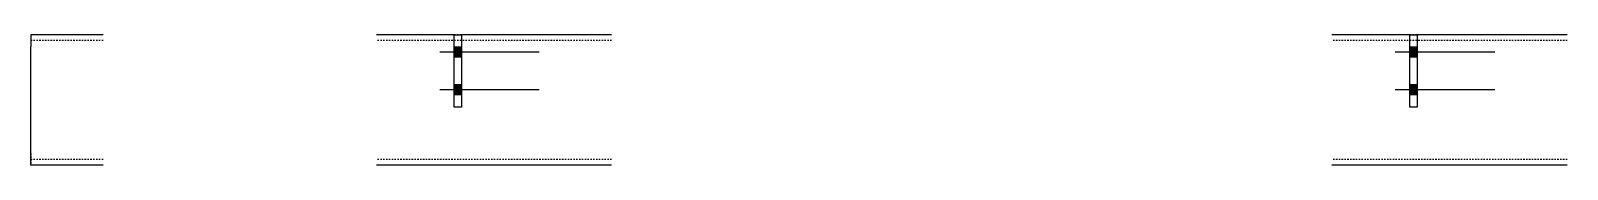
# Model space of a CAD drawing. Header units: millimetres. Extents: x 5278 to 65271, y 8 to 1303.
# Drawn here: x 29427 to 31550, y 37 to 217 of the extents above; entities that cross this region are included whole.
import ezdxf

# ---------------------------------------------------------------- set-up
doc = ezdxf.new("R2010")
doc.units = ezdxf.units.MM
doc.linetypes.add('DXK_LINE_DOT2', pattern=[3.9198, 1.9599, -1.9599])
doc.layers.add('STÅL', color=7, linetype='Continuous')

msp = doc.modelspace()

# ---------------------------------------------------------------- hatches: boundary and pattern name
at = {"layer": 'STÅL', "linetype": 'Continuous'}
for points in [[(30022.1, 186), (30022.1, 200), (30012.1, 200), (30012.1, 186)], [(31342.1, 186), (31342.1, 200), (31332.1, 200), (31332.1, 186)], [(30022.1, 134), (30022.1, 148), (30012.1, 148), (30012.1, 134)], [(31342.1, 134), (31342.1, 148), (31332.1, 148), (31332.1, 134)]]:
    msp.add_hatch(color=96, dxfattribs=at).paths.add_polyline_path(points)

# ---------------------------------------------------------------- linework, layer by layer
at = {"layer": 'STÅL', "color": 2, "linetype": 'Continuous'}
for p, q in [((29427.1, 217), (29427.1, 201)), ((29527.1, 217), (29427.1, 217)), ((30012.1, 217), (29904.6, 217)), ((30012.1, 117), (30012.1, 217)), ((30012.1, 217), (30022.1, 217)), ((30022.1, 217), (30022.1, 117)), ((30229.6, 217), (30022.1, 217)), ((31332.1, 217), (31224.6, 217)), ((31332.1, 117), (31332.1, 217)), ((31332.1, 217), (31342.1, 217)), ((31342.1, 217), (31342.1, 117)), ((31549.6, 217), (31342.1, 217)), ((29427.1, 53), (29427.1, 201)), ((30022.1, 117), (30012.1, 117)), ((31342.1, 117), (31332.1, 117)), ((29427.1, 37), (29427.1, 53)), ((29527.1, 37), (29427.1, 37)), ((30229.6, 37), (29904.6, 37)), ((31549.6, 37), (31224.6, 37))]:
    msp.add_line(p, q, dxfattribs=at)
at = {"layer": 'STÅL', "color": 7, "linetype": 'DXK_LINE_DOT2'}
for p, q in [((29427.1, 217), (29427.1, 212.3)), ((30229.6, 217), (30012.1, 217)), ((31549.6, 217), (31224.6, 217)), ((29527.1, 209), (29427.1, 209)), ((30229.6, 209), (29904.6, 209)), ((31549.6, 209), (31224.6, 209)), ((29427.1, 53), (29427.1, 38.2)), ((29527.1, 45), (29427.1, 45)), ((30229.6, 45), (29904.6, 45)), ((31549.6, 45), (31224.6, 45))]:
    msp.add_line(p, q, dxfattribs=at)
at = {"layer": 'STÅL', "color": 96, "linetype": 'Continuous'}
for p, q in [((30129.6, 193), (29992.1, 193)), ((30022.1, 200), (30012.1, 200)), ((31449.6, 193), (31312.1, 193)), ((31342.1, 200), (31332.1, 200)), ((30022.1, 186), (30012.1, 186)), ((31342.1, 186), (31332.1, 186)), ((30129.6, 141), (29992.1, 141)), ((30022.1, 148), (30012.1, 148)), ((30022.1, 134), (30012.1, 134)), ((31449.6, 141), (31312.1, 141)), ((31342.1, 148), (31332.1, 148)), ((31342.1, 134), (31332.1, 134))]:
    msp.add_line(p, q, dxfattribs=at)

doc.saveas('drawing.dxf')
